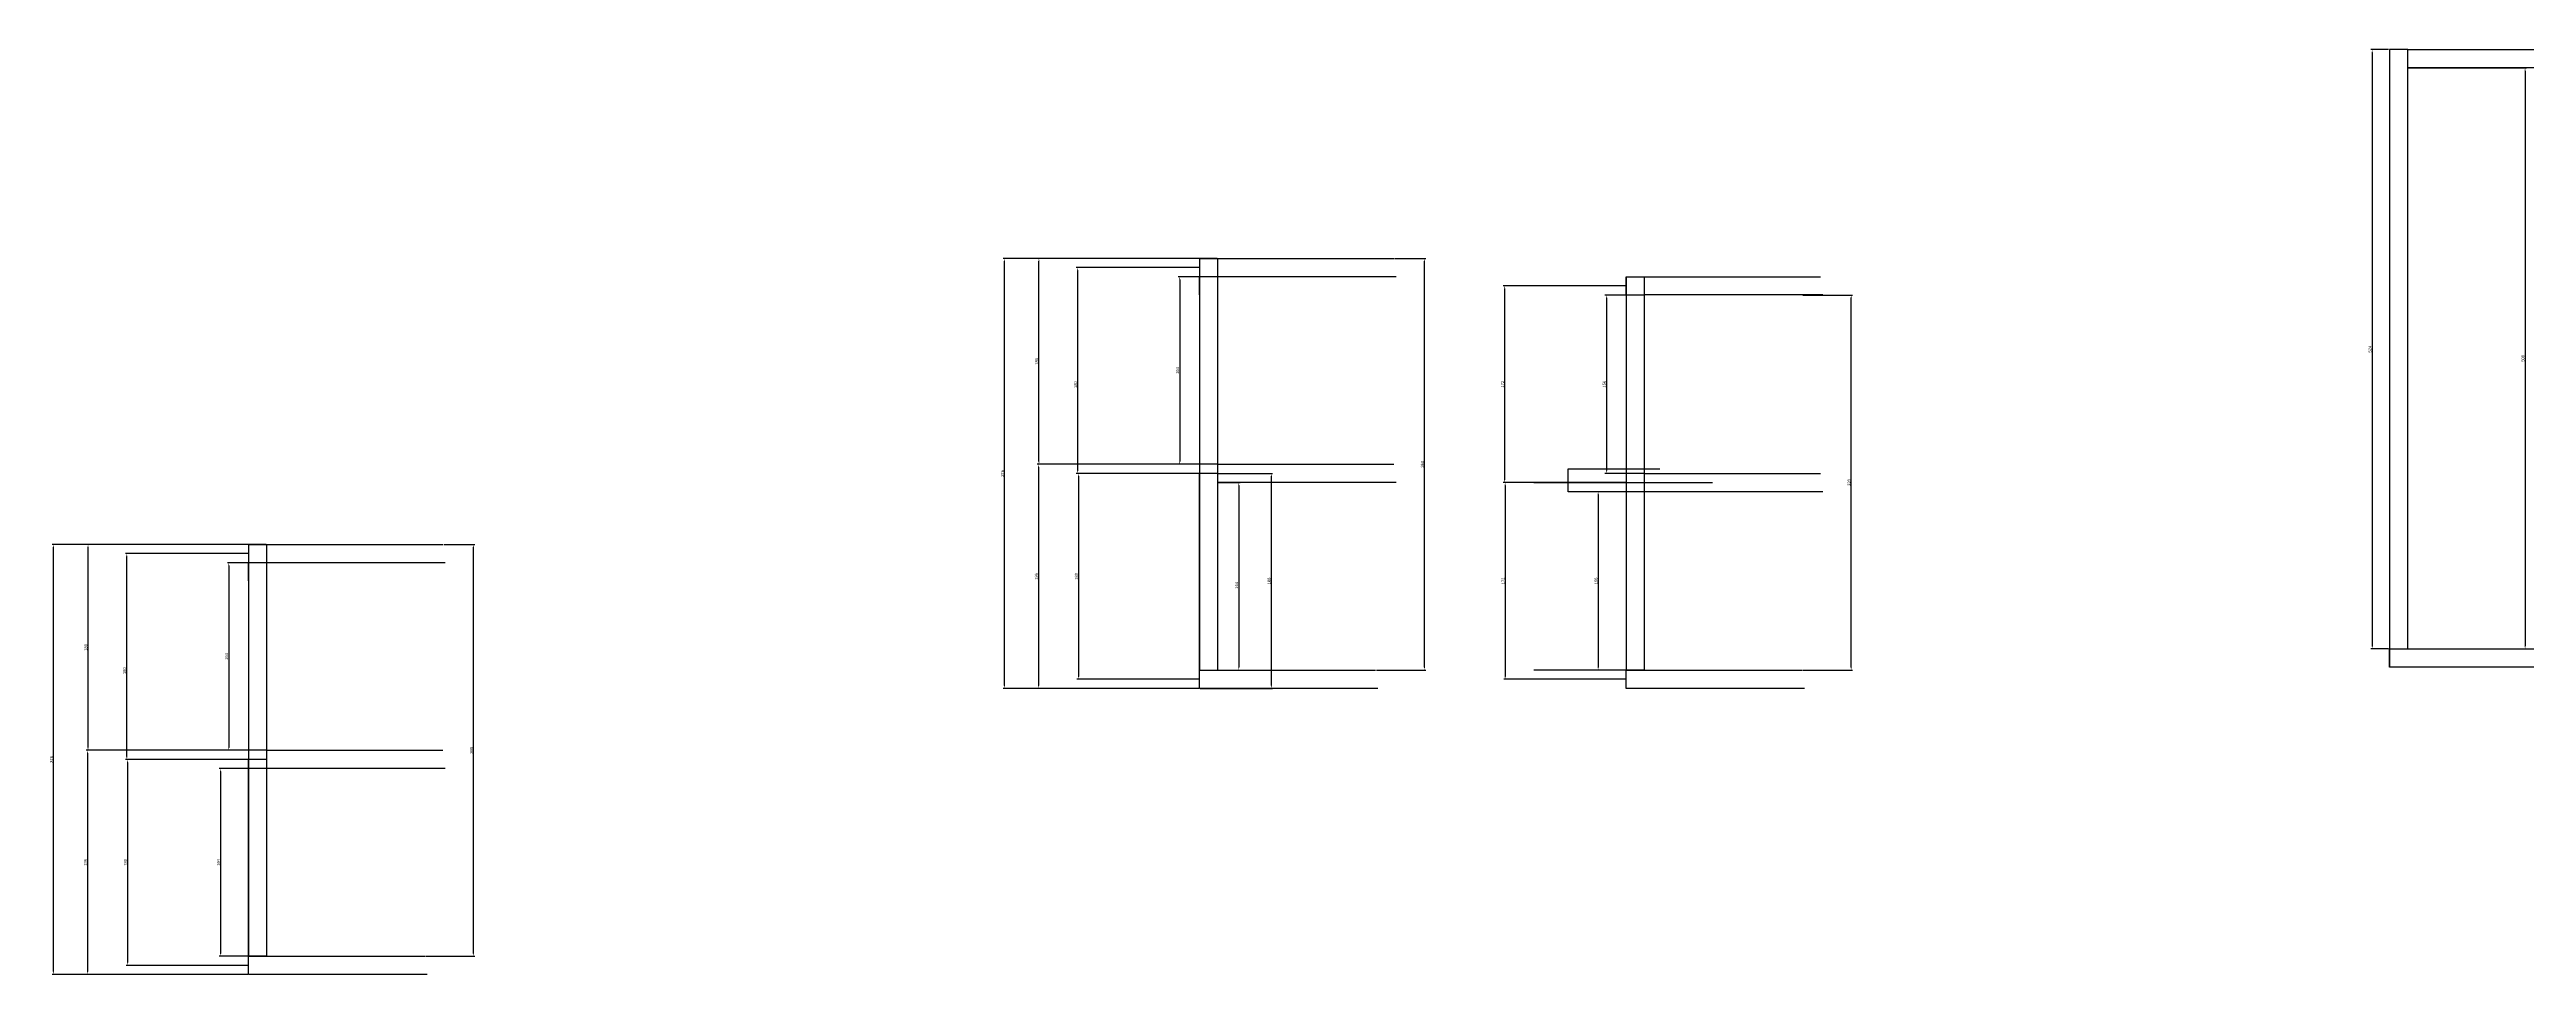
# Model space of a CAD drawing. Header units: millimetres. Extents: x 197 to 5045, y 762 to 4643.
# Drawn here: x 1170 to 3336, y 762 to 1570 of the extents above; entities that cross this region are included whole.
import ezdxf

# ---------------------------------------------------------------- set-up
doc = ezdxf.new("R2010")
doc.units = ezdxf.units.MM
doc.styles.get("Standard").update_dxf_attribs({"font": 'arial.ttf'})
doc.dimstyles.new('ISO-25', dxfattribs={"dimtxt": 2.5, "dimasz": 2.5, "dimexe": 1.25, "dimexo": 0.625, "dimtad": 1, "dimtxsty": 'Standard', "dimcen": 2.5, "dimadec": 0, "dimazin": 0, "dimtfac": 1, "dimtmove": 0, "dimatfit": 3, "dimfxl": 1, "dimarcsym": 0})

# ---------------------------------------------------------------- blocks, each defined once
blk = doc.blocks.new('*D1')
at = {"color": 0, "lineweight": -2, "transparency": 16777216}
for p, q in [((3215.4, 1570.3), (3199.7, 1570.3)), ((3201, 1567.8), (3201, 1048.8)), ((3215.4, 1046.3), (3199.7, 1046.3))]:
    blk.add_line(p, q, dxfattribs=at)
at = {"color": 0, "transparency": 16777216}
for points in [[(3200.6, 1567.8), (3201.4, 1567.8), (3201, 1570.3)], [(3200.6, 1048.8), (3201.4, 1048.8), (3201, 1046.3)]]:
    blk.add_solid(points, dxfattribs=at)
at = {"layer": 'Defpoints', "color": 0, "transparency": 16777216}
for p in [(3216, 1570.3), (3201, 1046.3), (3216, 1046.3)]:
    blk.add_point(p, dxfattribs=at)
at = {"color": 0, "transparency": 16777216, "insert": (3199.1, 1308.3), "char_height": 2.5, "attachment_point": 5, "rotation": 90}
blk.add_mtext('524', dxfattribs=at)
blk = doc.blocks.new('*D2')
at = {"color": 0, "lineweight": -2, "transparency": 16777216}
for p, q in [((3232.7, 1554.3), (3335.9, 1554.3)), ((3334.7, 1551.8), (3334.7, 1048.8)), ((3232.7, 1046.3), (3335.9, 1046.3))]:
    blk.add_line(p, q, dxfattribs=at)
at = {"color": 0, "transparency": 16777216}
for points in [[(3334.3, 1551.8), (3335.1, 1551.8), (3334.7, 1554.3)], [(3334.3, 1048.8), (3335.1, 1048.8), (3334.7, 1046.3)]]:
    blk.add_solid(points, dxfattribs=at)
at = {"layer": 'Defpoints', "color": 0, "transparency": 16777216}
for p in [(3232, 1554.3), (3232, 1046.3), (3334.7, 1046.3)]:
    blk.add_point(p, dxfattribs=at)
at = {"color": 0, "transparency": 16777216, "insert": (3332.8, 1300.3), "char_height": 2.5, "attachment_point": 5, "rotation": 90}
blk.add_mtext('508', dxfattribs=at)
blk = doc.blocks.new('*D3')
at = {"color": 0, "lineweight": -2, "transparency": 16777216}
for p, q in [((2703.2, 1355.7), (2746.6, 1355.7)), ((2745.4, 1030.2), (2745.4, 1353.2)), ((2703.2, 1027.7), (2746.6, 1027.7))]:
    blk.add_line(p, q, dxfattribs=at)
at = {"color": 0, "transparency": 16777216}
for points in [[(2744.9, 1353.2), (2745.8, 1353.2), (2745.4, 1355.7)], [(2744.9, 1030.2), (2745.8, 1030.2), (2745.4, 1027.7)]]:
    blk.add_solid(points, dxfattribs=at)
at = {"layer": 'Defpoints', "color": 0, "transparency": 16777216}
for p in [(2702.6, 1355.7), (2745.4, 1355.7), (2702.6, 1027.7)]:
    blk.add_point(p, dxfattribs=at)
at = {"color": 0, "transparency": 16777216, "insert": (2743.5, 1191.7), "char_height": 2.5, "attachment_point": 5, "rotation": 90}
blk.add_mtext('328', dxfattribs=at)
blk = doc.blocks.new('*D4')
at = {"color": 0, "lineweight": -2, "transparency": 16777216}
for p, q in [((2564, 1355.7), (2530, 1355.7)), ((2531.3, 1353.2), (2531.3, 1202.2)), ((2564, 1199.7), (2530, 1199.7))]:
    blk.add_line(p, q, dxfattribs=at)
at = {"color": 0, "transparency": 16777216}
for points in [[(2530.9, 1353.2), (2531.7, 1353.2), (2531.3, 1355.7)], [(2530.9, 1202.2), (2531.7, 1202.2), (2531.3, 1199.7)]]:
    blk.add_solid(points, dxfattribs=at)
at = {"layer": 'Defpoints', "color": 0, "transparency": 16777216}
for p in [(2564.6, 1355.7), (2531.3, 1199.7), (2564.6, 1199.7)]:
    blk.add_point(p, dxfattribs=at)
at = {"color": 0, "transparency": 16777216, "insert": (2529.4, 1277.7), "char_height": 2.5, "attachment_point": 5, "rotation": 90}
blk.add_mtext('156', dxfattribs=at)
blk = doc.blocks.new('*D5')
at = {"color": 0, "lineweight": -2, "transparency": 16777216}
for p, q in [((2564, 1183.7), (2522.8, 1183.7)), ((2524.1, 1181.2), (2524.1, 1030.2)), ((2564, 1027.7), (2522.8, 1027.7))]:
    blk.add_line(p, q, dxfattribs=at)
at = {"color": 0, "transparency": 16777216}
for points in [[(2523.6, 1181.2), (2524.5, 1181.2), (2524.1, 1183.7)], [(2523.6, 1030.2), (2524.5, 1030.2), (2524.1, 1027.7)]]:
    blk.add_solid(points, dxfattribs=at)
at = {"layer": 'Defpoints', "color": 0, "transparency": 16777216}
for p in [(2564.6, 1183.7), (2524.1, 1027.7), (2564.6, 1027.7)]:
    blk.add_point(p, dxfattribs=at)
at = {"color": 0, "transparency": 16777216, "insert": (2522.2, 1105.7), "char_height": 2.5, "attachment_point": 5, "rotation": 90}
blk.add_mtext('156', dxfattribs=at)
blk = doc.blocks.new('*D6')
at = {"color": 0, "lineweight": -2, "transparency": 16777216}
for p, q in [((2467.1, 1191.7), (2441.5, 1191.7)), ((2442.7, 1189.2), (2442.7, 1022.2)), ((2548, 1019.7), (2441.5, 1019.7))]:
    blk.add_line(p, q, dxfattribs=at)
at = {"color": 0, "transparency": 16777216}
for points in [[(2442.3, 1189.2), (2443.2, 1189.2), (2442.7, 1191.7)], [(2442.3, 1022.2), (2443.2, 1022.2), (2442.7, 1019.7)]]:
    blk.add_solid(points, dxfattribs=at)
at = {"layer": 'Defpoints', "color": 0, "transparency": 16777216}
for p in [(2467.7, 1191.7), (2442.7, 1019.7), (2548.6, 1019.7)]:
    blk.add_point(p, dxfattribs=at)
at = {"color": 0, "transparency": 16777216, "insert": (2440.9, 1105.7), "char_height": 2.5, "attachment_point": 5, "rotation": 90}
blk.add_mtext('172', dxfattribs=at)
blk = doc.blocks.new('*D7')
at = {"color": 0, "lineweight": -2, "transparency": 16777216}
for p, q in [((2548, 1363.7), (2441.1, 1363.7)), ((2442.4, 1194.2), (2442.4, 1361.2)), ((2548, 1191.7), (2441.1, 1191.7))]:
    blk.add_line(p, q, dxfattribs=at)
at = {"color": 0, "transparency": 16777216}
for points in [[(2441.9, 1361.2), (2442.8, 1361.2), (2442.4, 1363.7)], [(2441.9, 1194.2), (2442.8, 1194.2), (2442.4, 1191.7)]]:
    blk.add_solid(points, dxfattribs=at)
at = {"layer": 'Defpoints', "color": 0, "transparency": 16777216}
for p in [(2442.4, 1363.7), (2548.6, 1363.7), (2548.6, 1191.7)]:
    blk.add_point(p, dxfattribs=at)
at = {"color": 0, "transparency": 16777216, "insert": (2440.5, 1277.7), "char_height": 2.5, "attachment_point": 5, "rotation": 90}
blk.add_mtext('172', dxfattribs=at)
blk = doc.blocks.new('*D8')
at = {"color": 0, "lineweight": -2, "transparency": 16777216}
for p, q in [((2346.1, 1387.7), (2373.5, 1387.7)), ((2372.2, 1030.2), (2372.2, 1385.2)), ((2330.1, 1027.7), (2373.5, 1027.7))]:
    blk.add_line(p, q, dxfattribs=at)
at = {"color": 0, "transparency": 16777216}
for points in [[(2371.8, 1385.2), (2372.6, 1385.2), (2372.2, 1387.7)], [(2371.8, 1030.2), (2372.6, 1030.2), (2372.2, 1027.7)]]:
    blk.add_solid(points, dxfattribs=at)
at = {"layer": 'Defpoints', "color": 0, "transparency": 16777216}
for p in [(2345.5, 1387.7), (2372.2, 1387.7), (2329.5, 1027.7)]:
    blk.add_point(p, dxfattribs=at)
at = {"color": 0, "transparency": 16777216, "insert": (2370.3, 1207.7), "char_height": 2.5, "attachment_point": 5, "rotation": 90}
blk.add_mtext('360', dxfattribs=at)
blk = doc.blocks.new('*D9')
at = {"color": 0, "lineweight": -2, "transparency": 16777216}
for p, q in [((2190.8, 1371.7), (2156.9, 1371.7)), ((2158.1, 1369.2), (2158.1, 1210.2)), ((2190.8, 1207.7), (2156.9, 1207.7))]:
    blk.add_line(p, q, dxfattribs=at)
at = {"color": 0, "transparency": 16777216}
for points in [[(2157.7, 1369.2), (2158.5, 1369.2), (2158.1, 1371.7)], [(2157.7, 1210.2), (2158.5, 1210.2), (2158.1, 1207.7)]]:
    blk.add_solid(points, dxfattribs=at)
at = {"layer": 'Defpoints', "color": 0, "transparency": 16777216}
for p in [(2191.5, 1371.7), (2158.1, 1207.7), (2191.5, 1207.7)]:
    blk.add_point(p, dxfattribs=at)
at = {"color": 0, "transparency": 16777216, "insert": (2156.2, 1289.7), "char_height": 2.5, "attachment_point": 5, "rotation": 90}
blk.add_mtext('164', dxfattribs=at)
blk = doc.blocks.new('*D10')
at = {"color": 0, "lineweight": -2, "transparency": 16777216}
for p, q in [((2192.1, 1191.7), (2211, 1191.7)), ((2209.8, 1189.2), (2209.8, 1030.2)), ((2192.1, 1027.7), (2211, 1027.7))]:
    blk.add_line(p, q, dxfattribs=at)
at = {"color": 0, "transparency": 16777216}
for points in [[(2209.4, 1189.2), (2210.2, 1189.2), (2209.8, 1191.7)], [(2209.4, 1030.2), (2210.2, 1030.2), (2209.8, 1027.7)]]:
    blk.add_solid(points, dxfattribs=at)
at = {"layer": 'Defpoints', "color": 0, "transparency": 16777216}
for p in [(2191.5, 1191.7), (2191.5, 1027.7), (2209.8, 1027.7)]:
    blk.add_point(p, dxfattribs=at)
at = {"color": 0, "transparency": 16777216, "insert": (2207.9, 1101.9), "char_height": 2.5, "attachment_point": 5, "rotation": 90}
blk.add_mtext('164', dxfattribs=at)
blk = doc.blocks.new('*D11')
at = {"color": 0, "lineweight": -2, "transparency": 16777216}
for p, q in [((2190.8, 1199.7), (2068.3, 1199.7)), ((2069.6, 1197.2), (2069.6, 1022.2)), ((2174.8, 1019.7), (2068.3, 1019.7))]:
    blk.add_line(p, q, dxfattribs=at)
at = {"color": 0, "transparency": 16777216}
for points in [[(2069.2, 1197.2), (2070, 1197.2), (2069.6, 1199.7)], [(2069.2, 1022.2), (2070, 1022.2), (2069.6, 1019.7)]]:
    blk.add_solid(points, dxfattribs=at)
at = {"layer": 'Defpoints', "color": 0, "transparency": 16777216}
for p in [(2191.5, 1199.7), (2069.6, 1019.7), (2175.5, 1019.7)]:
    blk.add_point(p, dxfattribs=at)
at = {"color": 0, "transparency": 16777216, "insert": (2067.7, 1109.7), "char_height": 2.5, "attachment_point": 5, "rotation": 90}
blk.add_mtext('180', dxfattribs=at)
blk = doc.blocks.new('*D12')
at = {"color": 0, "lineweight": -2, "transparency": 16777216}
for p, q in [((2174.8, 1379.7), (2067.7, 1379.7)), ((2069, 1202.2), (2069, 1377.2)), ((2190.8, 1199.7), (2067.7, 1199.7))]:
    blk.add_line(p, q, dxfattribs=at)
at = {"color": 0, "transparency": 16777216}
for points in [[(2068.5, 1377.2), (2069.4, 1377.2), (2069, 1379.7)], [(2068.5, 1202.2), (2069.4, 1202.2), (2069, 1199.7)]]:
    blk.add_solid(points, dxfattribs=at)
at = {"layer": 'Defpoints', "color": 0, "transparency": 16777216}
for p in [(2069, 1379.7), (2175.5, 1379.7), (2191.5, 1199.7)]:
    blk.add_point(p, dxfattribs=at)
at = {"color": 0, "transparency": 16777216, "insert": (2067.1, 1277.3), "char_height": 2.5, "attachment_point": 5, "rotation": 90}
blk.add_mtext('180', dxfattribs=at)
blk = doc.blocks.new('*D13')
at = {"color": 0, "lineweight": -2, "transparency": 16777216}
for p, q in [((2174.8, 1387.7), (2003.7, 1387.7)), ((2004.9, 1014.2), (2004.9, 1385.2)), ((2174.8, 1011.7), (2003.7, 1011.7))]:
    blk.add_line(p, q, dxfattribs=at)
at = {"color": 0, "transparency": 16777216}
for points in [[(2004.5, 1385.2), (2005.3, 1385.2), (2004.9, 1387.7)], [(2004.5, 1014.2), (2005.3, 1014.2), (2004.9, 1011.7)]]:
    blk.add_solid(points, dxfattribs=at)
at = {"layer": 'Defpoints', "color": 0, "transparency": 16777216}
for p in [(2004.9, 1387.7), (2175.5, 1387.7), (2175.5, 1011.7)]:
    blk.add_point(p, dxfattribs=at)
at = {"color": 0, "transparency": 16777216, "insert": (2003, 1199.7), "char_height": 2.5, "attachment_point": 5, "rotation": 90}
blk.add_mtext('376', dxfattribs=at)
blk = doc.blocks.new('*D14')
at = {"color": 0, "lineweight": -2, "transparency": 16777216}
for p, q in [((2190.8, 1207.7), (2033.4, 1207.7)), ((2034.6, 1205.2), (2034.6, 1014.2)), ((2174.8, 1011.7), (2033.4, 1011.7))]:
    blk.add_line(p, q, dxfattribs=at)
at = {"color": 0, "transparency": 16777216}
for points in [[(2034.2, 1205.2), (2035, 1205.2), (2034.6, 1207.7)], [(2034.2, 1014.2), (2035, 1014.2), (2034.6, 1011.7)]]:
    blk.add_solid(points, dxfattribs=at)
at = {"layer": 'Defpoints', "color": 0, "transparency": 16777216}
for p in [(2191.5, 1207.7), (2034.6, 1011.7), (2175.5, 1011.7)]:
    blk.add_point(p, dxfattribs=at)
at = {"color": 0, "transparency": 16777216, "insert": (2032.7, 1109.7), "char_height": 2.5, "attachment_point": 5, "rotation": 90}
blk.add_mtext('196', dxfattribs=at)
blk = doc.blocks.new('*D15')
at = {"color": 0, "lineweight": -2, "transparency": 16777216}
for p, q in [((2190.8, 1387.7), (2033.8, 1387.7)), ((2035, 1210.2), (2035, 1385.2)), ((2190.8, 1207.7), (2033.8, 1207.7))]:
    blk.add_line(p, q, dxfattribs=at)
at = {"color": 0, "transparency": 16777216}
for points in [[(2034.6, 1385.2), (2035.5, 1385.2), (2035, 1387.7)], [(2034.6, 1210.2), (2035.5, 1210.2), (2035, 1207.7)]]:
    blk.add_solid(points, dxfattribs=at)
at = {"layer": 'Defpoints', "color": 0, "transparency": 16777216}
for p in [(2035, 1387.7), (2191.5, 1387.7), (2191.5, 1207.7)]:
    blk.add_point(p, dxfattribs=at)
at = {"color": 0, "transparency": 16777216, "insert": (2033.1, 1297.7), "char_height": 2.5, "attachment_point": 5, "rotation": 90}
blk.add_mtext('180', dxfattribs=at)
blk = doc.blocks.new('*D17')
at = {"color": 0, "lineweight": -2, "transparency": 16777216}
for p, q in [((1514.5, 1137.6), (1541.8, 1137.6)), ((1540.6, 780.1), (1540.6, 1135.1)), ((1498.5, 777.6), (1541.8, 777.6))]:
    blk.add_line(p, q, dxfattribs=at)
at = {"color": 0, "transparency": 16777216}
for points in [[(1540.2, 1135.1), (1541, 1135.1), (1540.6, 1137.6)], [(1540.2, 780.1), (1541, 780.1), (1540.6, 777.6)]]:
    blk.add_solid(points, dxfattribs=at)
at = {"layer": 'Defpoints', "color": 0, "transparency": 16777216}
for p in [(1513.8, 1137.6), (1540.6, 1137.6), (1497.8, 777.6)]:
    blk.add_point(p, dxfattribs=at)
at = {"color": 0, "transparency": 16777216, "insert": (1538.7, 957.6), "char_height": 2.5, "attachment_point": 5, "rotation": 90}
blk.add_mtext('360', dxfattribs=at)
blk = doc.blocks.new('*D18')
at = {"color": 0, "lineweight": -2, "transparency": 16777216}
for p, q in [((1359.2, 1121.6), (1325.3, 1121.6)), ((1326.5, 1119.1), (1326.5, 960.1)), ((1359.2, 957.6), (1325.3, 957.6))]:
    blk.add_line(p, q, dxfattribs=at)
at = {"color": 0, "transparency": 16777216}
for points in [[(1326.1, 1119.1), (1326.9, 1119.1), (1326.5, 1121.6)], [(1326.1, 960.1), (1326.9, 960.1), (1326.5, 957.6)]]:
    blk.add_solid(points, dxfattribs=at)
at = {"layer": 'Defpoints', "color": 0, "transparency": 16777216}
for p in [(1359.8, 1121.6), (1326.5, 957.6), (1359.8, 957.6)]:
    blk.add_point(p, dxfattribs=at)
at = {"color": 0, "transparency": 16777216, "insert": (1324.6, 1039.6), "char_height": 2.5, "attachment_point": 5, "rotation": 90}
blk.add_mtext('164', dxfattribs=at)
blk = doc.blocks.new('*D19')
at = {"color": 0, "lineweight": -2, "transparency": 16777216}
for p, q in [((1359.2, 941.6), (1318, 941.6)), ((1319.3, 939.1), (1319.3, 780.1)), ((1359.2, 777.6), (1318, 777.6))]:
    blk.add_line(p, q, dxfattribs=at)
at = {"color": 0, "transparency": 16777216}
for points in [[(1318.9, 939.1), (1319.7, 939.1), (1319.3, 941.6)], [(1318.9, 780.1), (1319.7, 780.1), (1319.3, 777.6)]]:
    blk.add_solid(points, dxfattribs=at)
at = {"layer": 'Defpoints', "color": 0, "transparency": 16777216}
for p in [(1359.8, 941.6), (1319.3, 777.6), (1359.8, 777.6)]:
    blk.add_point(p, dxfattribs=at)
at = {"color": 0, "transparency": 16777216, "insert": (1317.4, 859.6), "char_height": 2.5, "attachment_point": 5, "rotation": 90}
blk.add_mtext('164', dxfattribs=at)
blk = doc.blocks.new('*D20')
at = {"color": 0, "lineweight": -2, "transparency": 16777216}
for p, q in [((1359.2, 949.6), (1236.7, 949.6)), ((1238, 947.1), (1238, 772.1)), ((1343.2, 769.6), (1236.7, 769.6))]:
    blk.add_line(p, q, dxfattribs=at)
at = {"color": 0, "transparency": 16777216}
for points in [[(1237.6, 947.1), (1238.4, 947.1), (1238, 949.6)], [(1237.6, 772.1), (1238.4, 772.1), (1238, 769.6)]]:
    blk.add_solid(points, dxfattribs=at)
at = {"layer": 'Defpoints', "color": 0, "transparency": 16777216}
for p in [(1359.8, 949.6), (1238, 769.6), (1343.8, 769.6)]:
    blk.add_point(p, dxfattribs=at)
at = {"color": 0, "transparency": 16777216, "insert": (1236.1, 859.6), "char_height": 2.5, "attachment_point": 5, "rotation": 90}
blk.add_mtext('180', dxfattribs=at)
blk = doc.blocks.new('*D16')
at = {"color": 0, "lineweight": -2, "transparency": 16777216}
for p, q in [((1343.2, 1129.6), (1236.1, 1129.6)), ((1237.3, 952.1), (1237.3, 1127.1)), ((1359.2, 949.6), (1236.1, 949.6))]:
    blk.add_line(p, q, dxfattribs=at)
at = {"color": 0, "transparency": 16777216}
for points in [[(1236.9, 1127.1), (1237.8, 1127.1), (1237.3, 1129.6)], [(1236.9, 952.1), (1237.8, 952.1), (1237.3, 949.6)]]:
    blk.add_solid(points, dxfattribs=at)
at = {"layer": 'Defpoints', "color": 0, "transparency": 16777216}
for p in [(1237.3, 1129.6), (1343.8, 1129.6), (1359.8, 949.6)]:
    blk.add_point(p, dxfattribs=at)
at = {"color": 0, "transparency": 16777216, "insert": (1235.4, 1027.2), "char_height": 2.5, "attachment_point": 5, "rotation": 90}
blk.add_mtext('180', dxfattribs=at)
blk = doc.blocks.new('*D21')
at = {"color": 0, "lineweight": -2, "transparency": 16777216}
for p, q in [((1343.2, 1137.6), (1172, 1137.6)), ((1173.3, 764.1), (1173.3, 1135.1)), ((1343.2, 761.6), (1172, 761.6))]:
    blk.add_line(p, q, dxfattribs=at)
at = {"color": 0, "transparency": 16777216}
for points in [[(1172.9, 1135.1), (1173.7, 1135.1), (1173.3, 1137.6)], [(1172.9, 764.1), (1173.7, 764.1), (1173.3, 761.6)]]:
    blk.add_solid(points, dxfattribs=at)
at = {"layer": 'Defpoints', "color": 0, "transparency": 16777216}
for p in [(1173.3, 1137.6), (1343.8, 1137.6), (1343.8, 761.6)]:
    blk.add_point(p, dxfattribs=at)
at = {"color": 0, "transparency": 16777216, "insert": (1171.4, 949.6), "char_height": 2.5, "attachment_point": 5, "rotation": 90}
blk.add_mtext('376', dxfattribs=at)
blk = doc.blocks.new('*D22')
at = {"color": 0, "lineweight": -2, "transparency": 16777216}
for p, q in [((1359.2, 957.6), (1201.8, 957.6)), ((1203, 955.1), (1203, 764.1)), ((1343.2, 761.6), (1201.8, 761.6))]:
    blk.add_line(p, q, dxfattribs=at)
at = {"color": 0, "transparency": 16777216}
for points in [[(1202.6, 955.1), (1203.4, 955.1), (1203, 957.6)], [(1202.6, 764.1), (1203.4, 764.1), (1203, 761.6)]]:
    blk.add_solid(points, dxfattribs=at)
at = {"layer": 'Defpoints', "color": 0, "transparency": 16777216}
for p in [(1359.8, 957.6), (1203, 761.6), (1343.8, 761.6)]:
    blk.add_point(p, dxfattribs=at)
at = {"color": 0, "transparency": 16777216, "insert": (1201.1, 859.6), "char_height": 2.5, "attachment_point": 5, "rotation": 90}
blk.add_mtext('196', dxfattribs=at)
blk = doc.blocks.new('*D23')
at = {"color": 0, "lineweight": -2, "transparency": 16777216}
for p, q in [((1359.2, 1137.6), (1202.2, 1137.6)), ((1203.4, 960.1), (1203.4, 1135.1)), ((1359.2, 957.6), (1202.2, 957.6))]:
    blk.add_line(p, q, dxfattribs=at)
at = {"color": 0, "transparency": 16777216}
for points in [[(1203, 1135.1), (1203.8, 1135.1), (1203.4, 1137.6)], [(1203, 960.1), (1203.8, 960.1), (1203.4, 957.6)]]:
    blk.add_solid(points, dxfattribs=at)
at = {"layer": 'Defpoints', "color": 0, "transparency": 16777216}
for p in [(1203.4, 1137.6), (1359.8, 1137.6), (1359.8, 957.6)]:
    blk.add_point(p, dxfattribs=at)
at = {"color": 0, "transparency": 16777216, "insert": (1201.5, 1047.6), "char_height": 2.5, "attachment_point": 5, "rotation": 90}
blk.add_mtext('180', dxfattribs=at)
blk = doc.blocks.new('*D24')
at = {"color": 0, "lineweight": -2, "transparency": 16777216}
for p, q in [((2192.1, 1199.7), (2239.4, 1199.7)), ((2238.2, 1197.2), (2238.2, 1014.2)), ((2176.1, 1011.7), (2239.4, 1011.7))]:
    blk.add_line(p, q, dxfattribs=at)
at = {"color": 0, "transparency": 16777216}
for points in [[(2237.8, 1197.2), (2238.6, 1197.2), (2238.2, 1199.7)], [(2237.8, 1014.2), (2238.6, 1014.2), (2238.2, 1011.7)]]:
    blk.add_solid(points, dxfattribs=at)
at = {"layer": 'Defpoints', "color": 0, "transparency": 16777216}
for p in [(2191.5, 1199.7), (2175.5, 1011.7), (2238.2, 1011.7)]:
    blk.add_point(p, dxfattribs=at)
at = {"color": 0, "transparency": 16777216, "insert": (2236.3, 1105.7), "char_height": 2.5, "attachment_point": 5, "rotation": 90}
blk.add_mtext('188', dxfattribs=at)

msp = doc.modelspace()

# ---------------------------------------------------------------- linework, layer by layer
at = {"color": 6}
for p, q in [((2175.457, 1387.702), (2191.457, 1387.702)), ((2175.457, 1387.702), (2175.457, 1027.702)), ((2191.457, 1027.702), (2191.457, 1371.702)), ((1343.842, 1137.649), (1359.842, 1137.649)), ((1343.842, 1137.649), (1343.842, 777.649)), ((1359.842, 777.649), (1359.842, 1121.649))]:
    msp.add_line(p, q, dxfattribs=at)
for p, q in [((2175.457, 1355.702), (2175.457, 1371.702)), ((2548.609, 1371.702), (2564.609, 1371.702)), ((2548.609, 1371.702), (2548.609, 1027.702)), ((2548.609, 1355.702), (2548.609, 1371.702)), ((2564.609, 1027.702), (2564.609, 1371.702)), ((2175.457, 1019.702), (2175.457, 1199.702)), ((2467.694, 1191.702), (2624.163, 1191.702)), ((2497.873, 1183.702), (2497.873, 1203.702)), ((2497.873, 1203.702), (2578.104, 1203.702)), ((2548.609, 1183.702), (2497.873, 1183.702)), ((1343.842, 1105.649), (1343.842, 1121.649)), ((2548.609, 1027.702), (2467.694, 1027.702)), ((1343.842, 769.649), (1343.842, 949.649))]:
    msp.add_line(p, q)
for points in [[(3216.05, 1046.301), (3232.05, 1046.301), (3232.05, 1570.301), (3216.05, 1570.301), (3216.05, 1030.301)], [(5045.132, 1554.301), (3232.05, 1554.301), (3232.05, 1570.301), (3576.511, 1570.301)], [(2720.633, 1355.702), (2564.609, 1355.702), (2564.609, 1371.702), (2718.615, 1371.702)], [(2720.633, 1183.702), (2564.609, 1183.702), (2564.609, 1199.702), (2718.615, 1199.702)], [(5029.132, 1030.301), (3216.05, 1030.301), (3216.05, 1046.301), (3560.511, 1046.301)], [(2331.481, 1011.702), (2175.457, 1011.702), (2175.457, 1027.702), (2329.463, 1027.702)], [(2704.633, 1011.702), (2548.609, 1011.702), (2548.609, 1027.702), (2702.615, 1027.702)], [(1499.866, 761.649), (1343.842, 761.649), (1343.842, 777.649), (1497.848, 777.649)]]:
    msp.add_lwpolyline(points)
for points in [[(2347.481, 1371.702), (2191.457, 1371.702), (2191.457, 1387.702), (2345.463, 1387.702)], [(1515.866, 1121.649), (1359.842, 1121.649), (1359.842, 1137.649), (1513.848, 1137.649)]]:
    msp.add_lwpolyline(points, dxfattribs=at)
at = {"color": 3}
for points in [[(2347.481, 1191.702), (2191.457, 1191.702), (2191.457, 1207.702), (2345.463, 1207.702)], [(1515.866, 941.649), (1359.842, 941.649), (1359.842, 957.649), (1513.848, 957.649)]]:
    msp.add_lwpolyline(points, dxfattribs=at)

# ---------------------------------------------------------------- dimensions: what is measured, and where the dimension line sits
for base, p1, p2, picture, middle in [((3200.999, 1046.301), (3216.05, 1570.301), (3216.05, 1046.301), '*D1', (3199.097, 1308.301)), ((3334.671, 1046.301), (3232.05, 1554.301), (3232.05, 1046.301), '*D2', (3332.769, 1300.301)), ((2035.04, 1387.702), (2191.457, 1207.702), (2191.457, 1387.702), '*D15', (2033.138, 1297.702)), ((2372.207, 1387.702), (2329.463, 1027.702), (2345.463, 1387.702), '*D8', (2370.305, 1207.702)), ((2158.13, 1207.702), (2191.457, 1371.702), (2191.457, 1207.702), '*D9', (2156.228, 1289.702)), ((2442.366, 1363.702), (2548.609, 1191.702), (2548.609, 1363.702), '*D7', (2440.486, 1277.702)), ((2531.282, 1199.702), (2564.609, 1355.702), (2564.609, 1199.702), '*D4', (2529.38, 1277.702)), ((2745.359, 1355.702), (2702.615, 1027.702), (2702.615, 1355.702), '*D3', (2743.457, 1191.702)), ((2034.62, 1011.702), (2191.457, 1207.702), (2175.457, 1011.702), '*D14', (2032.719, 1109.702)), ((2069.59, 1019.702), (2191.457, 1199.702), (2175.457, 1019.702), '*D11', (2067.688, 1109.702)), ((2238.185, 1011.702), (2191.457, 1199.702), (2175.457, 1011.702), '*D24', (2236.284, 1105.702)), ((2442.742, 1019.702), (2467.694, 1191.702), (2548.609, 1019.702), '*D6', (2440.862, 1105.702)), ((2524.052, 1027.702), (2564.609, 1183.702), (2564.609, 1027.702), '*D5', (2522.15, 1105.702)), ((1203.425, 1137.649), (1359.842, 957.649), (1359.842, 1137.649), '*D23', (1201.524, 1047.649)), ((1540.592, 1137.649), (1497.848, 777.649), (1513.848, 1137.649), '*D17', (1538.69, 957.649)), ((1326.515, 957.649), (1359.842, 1121.649), (1359.842, 957.649), '*D18', (1324.614, 1039.649)), ((1203.005, 761.649), (1359.842, 957.649), (1343.842, 761.649), '*D22', (1201.104, 859.649)), ((1237.975, 769.649), (1359.842, 949.649), (1343.842, 769.649), '*D20', (1236.074, 859.649)), ((1319.285, 777.649), (1359.842, 941.649), (1359.842, 777.649), '*D19', (1317.383, 859.649))]:
    dim = msp.add_linear_dim(base=base, p1=p1, p2=p2, angle=90, dimstyle='ISO-25')
    dim.commit()
    dim.dimension.update_dxf_attribs({"geometry": picture, "text_midpoint": middle})
for base, p1, p2, picture, middle in [((2004.909, 1387.702), (2175.457, 1011.702), (2175.457, 1387.702), '*D13', (2004.909, 1199.702)), ((2068.965, 1379.702), (2191.457, 1199.702), (2175.457, 1379.702), '*D12', (2068.965, 1277.258)), ((2209.799, 1027.702), (2191.457, 1191.702), (2191.457, 1027.702), '*D10', (2209.799, 1101.902)), ((1173.294, 1137.649), (1343.842, 761.649), (1343.842, 1137.649), '*D21', (1173.294, 949.649)), ((1237.35, 1129.649), (1359.842, 949.649), (1343.842, 1129.649), '*D16', (1237.35, 1027.204))]:
    dim = msp.add_linear_dim(base=base, p1=p1, p2=p2, angle=90, dimstyle='ISO-25')
    dim.commit()
    dim.dimension.update_dxf_attribs({"geometry": picture, "text_midpoint": middle, "dimtype": 160})

doc.saveas('drawing.dxf')
